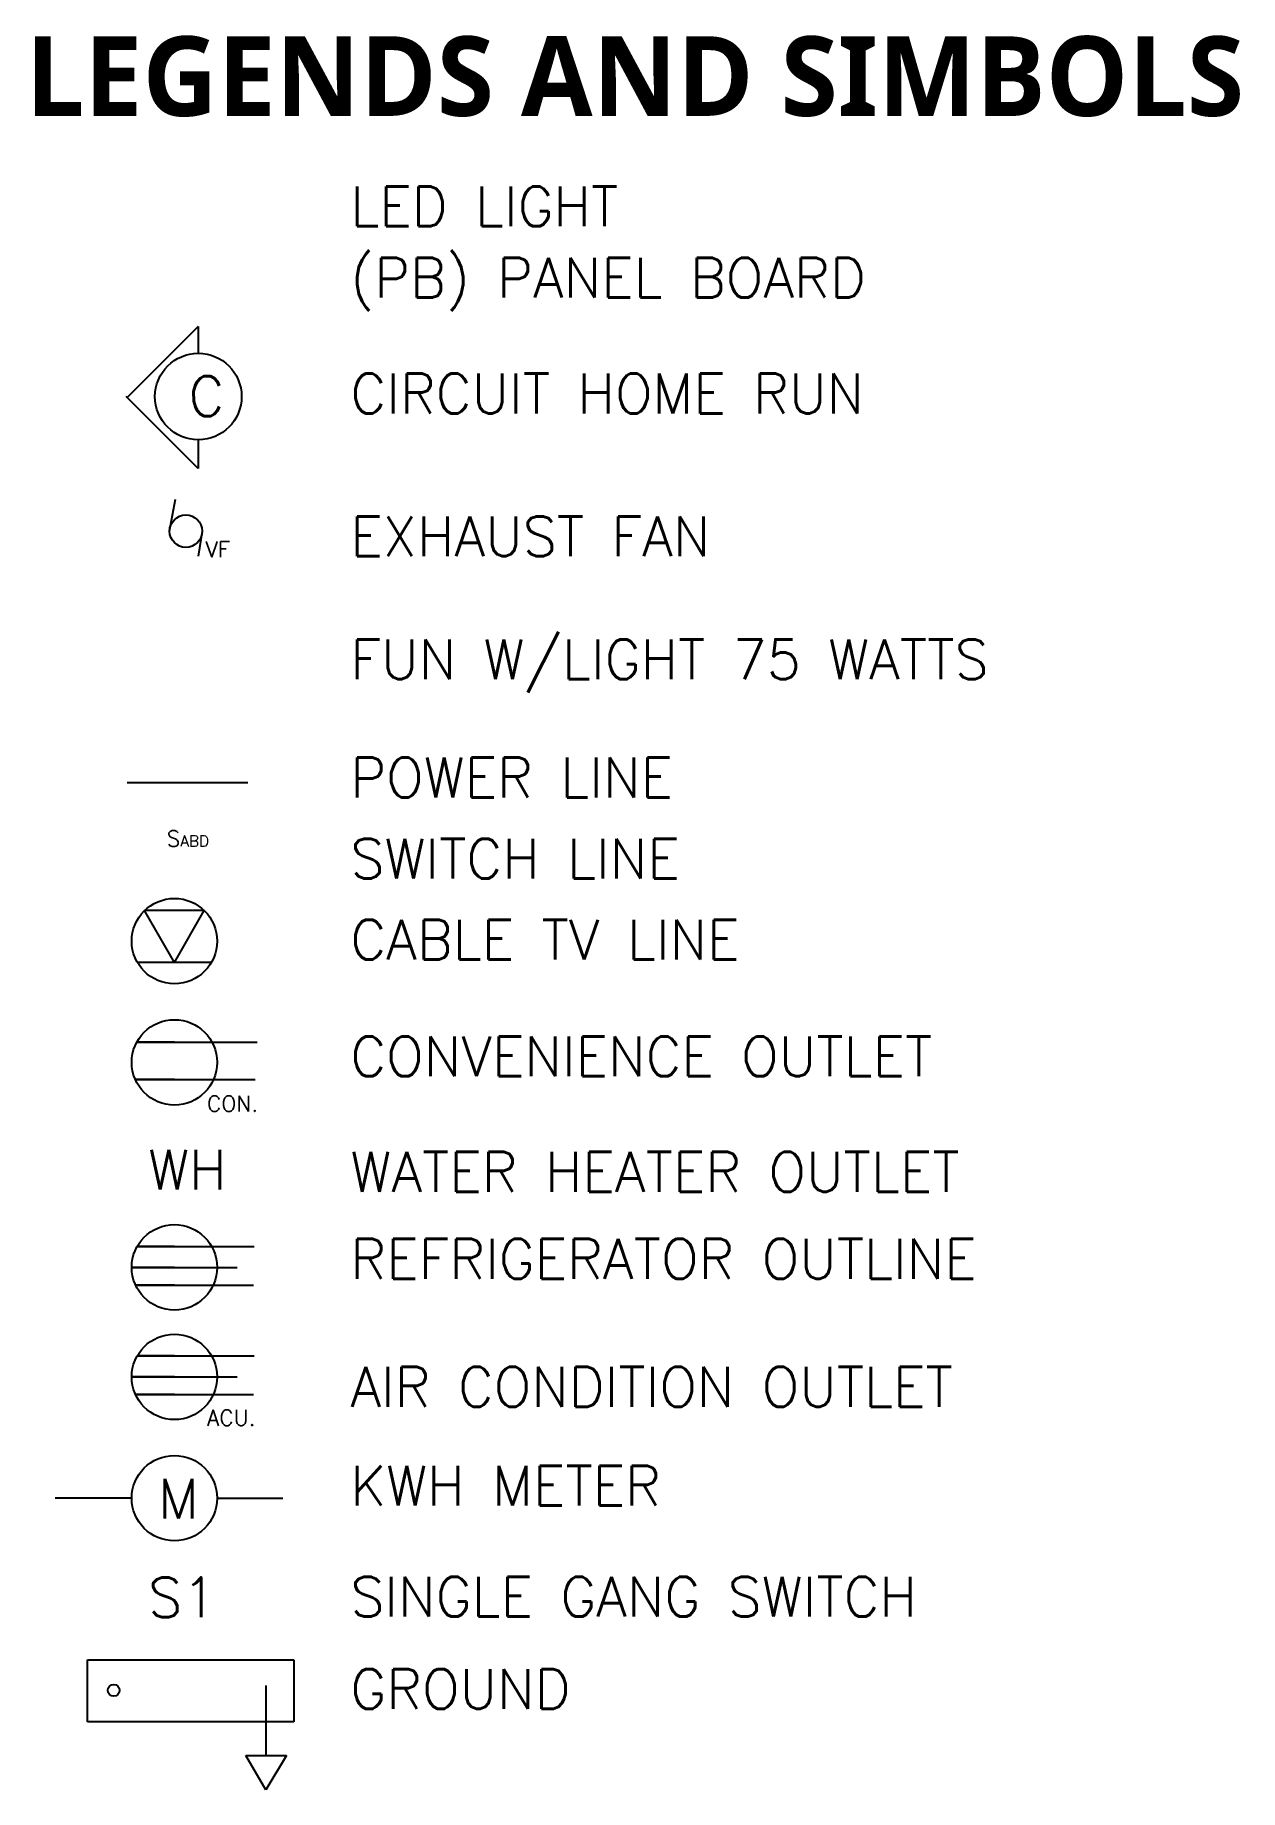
# Model space of a CAD drawing. Header units: millimetres. Extents: x 18078 to 182092, y 10648 to 75430.
# Drawn here: x 174529 to 182092, y 32865 to 43886 of the extents above; entities that cross this region are included whole.
import ezdxf

# ---------------------------------------------------------------- set-up
doc = ezdxf.new("R2010")
doc.units = ezdxf.units.MM
doc.styles.add('Annotative', font='romans.shx')

msp = doc.modelspace()

# ---------------------------------------------------------------- texts
at = {"insert": (174470.5, 43878.2), "char_height": 500, "width": 8254.833, "attachment_point": 1, "style": 'Annotative'}
msp.add_mtext('{\\fSegoe UI Semibold|b0|i0|c0|p34;LEGENDS AND SIMBOLS}', dxfattribs=at)
at = {"color": 0, "attachment_point": 1, "style": 'Annotative'}
for s, insert, char_height, width in [('LED LIGHT', (176508.1, 42935.3), 250, 2874.343), ('(PB) PANEL BOARD', (176508.1, 42487.1), 250, 8878.196), ('CIRCUIT HOME RUN', (176508.1, 41759.7), 250, 4671.274), ('EXHAUST FAN', (176508.1, 40863.2), 250, 5871.279), ('VF', (175598.9, 40706.4), 100, 1702.907), ('FUN W/LIGHT 75 WATTS', (176508.1, 40090.8), 250, 6194.309), ('POWER LINE', (176508.1, 39348.5), 250, 6317.368), ('S{\\H0.7x;ABD}', (175355, 38889.8), 100, 1702.907), ('SWITCH LINE', (176508.1, 38839), 250, 3517.773), ('CABLE TV LINE', (176508.1, 38330.4), 250, 6671.163), ('CONVENIENCE OUTLET', (176508.1, 37596.9), 250, 5224.972), ('CON.', (175608.2, 37225.2), 100, 1702.907), ('WH', (175239, 36885.2), 250, 1594.975), ('WATER HEATER OUTLET', (176508.1, 36872), 250, 5704.952), ('REFRIGERATOR OUTLINE', (176508.1, 36325.6), 250, 6650.44), ('AIR CONDITION OUTLET', (176508.1, 35521.8), 250, 6476.779), ('ACU.', (175608.2, 35252.3), 100, 1702.907), ('KWH METER', (176508.1, 34900.9), 250, 5280.447), ('M', (175299.8, 34818.9), 250, 1594.975), ('S1', (175239, 34199.6), 250, 1594.975), ('SINGLE GANG SWITCH', (176508.1, 34203.8), 250, 7152.127), ('GROUND', (176508.1, 33624.3), 250, 1594.975)]:
    msp.add_mtext(s, dxfattribs=dict(at, insert=insert, char_height=char_height, width=width))
at = {"color": 0, "insert": (175491.5, 41742.3), "char_height": 250, "width": 790.542, "attachment_point": 1, "rotation": 0.36188, "style": 'Annotative'}
msp.add_mtext('C', dxfattribs=at)

# ---------------------------------------------------------------- linework, layer by layer
at = {"color": 0}
for p, q in [((175553.4, 42056.1), (175107.1, 41609.9)), ((175553.4, 42056.1), (175553.4, 41887.7)), ((175553.4, 41163.7), (175099.9, 41617.2)), ((175553.4, 41344.2), (175553.4, 41163.7)), ((175373.7, 40770.5), (175409.9, 40971.5)), ((175577.5, 40770.5), (175552.7, 40612.7)), ((175106.4, 39192.9), (175864, 39192.9)), ((175403.6, 38061.9), (175215.7, 38387.2)), ((175591.4, 38387.2), (175215.7, 38387.2)), ((175403.6, 38061.9), (175591.4, 38387.2)), ((175635.8, 38061.9), (175171.4, 38061.9)), ((175403.6, 37562.2), (175167.8, 37562.2)), ((175167.8, 37562.2), (175923.3, 37562.2)), ((175403.6, 37327.6), (175157.7, 37327.6)), ((175157.7, 37327.6), (175909.9, 37327.6)), ((175403.6, 36279.1), (175170.1, 36279.1)), ((175170.1, 36279.1), (175904.9, 36279.1)), ((175403.6, 36147.2), (175135.5, 36147.2)), ((175135.5, 36147.2), (175798.4, 36147.2)), ((175403.6, 36036), (175159.6, 36036)), ((175159.6, 36036), (175899.8, 36036)), ((175403.6, 35590.9), (175170.1, 35590.9)), ((175170.1, 35590.9), (175904.9, 35590.9)), ((175403.6, 35459), (175135.5, 35459)), ((175135.5, 35459), (175798.4, 35459)), ((175403.6, 35347.7), (175159.6, 35347.7)), ((175159.6, 35347.7), (175899.8, 35347.7)), ((175135.5, 34697.5), (174654.5, 34697.5)), ((175671.7, 34697.5), (176084.7, 34697.5)), ((174858.1, 33683.2), (176154.1, 33683.2)), ((174858.1, 33292.6), (174858.1, 33683.2)), ((176154.1, 33683.2), (176154.1, 33292.6)), ((175978.2, 33522), (175978.2, 33082.4)), ((176154.1, 33292.6), (174858.1, 33292.6)), ((175978.2, 32865.4), (175852.9, 33082.4)), ((175852.9, 33082.4), (176106.9, 33082.4)), ((176106.9, 33082.4), (175978.2, 32865.4))]:
    msp.add_line(p, q, dxfattribs=at)
for centre, radius in [((175553.4, 41616), 271.7), ((175475.6, 40770.5), 101.9), ((175403.6, 38195.9), 268.1), ((175403.6, 37434.5), 268.1), ((175403.6, 36147.2), 268.1), ((175403.6, 35459), 268.1), ((175403.6, 34697.5), 268.1), ((175022.7, 33490.9), 37)]:
    msp.add_circle(centre, radius, dxfattribs=at)

msp.set_redraw_order([(e.dxf.handle, doc.entitydb.next_handle()) for e in msp.query("TEXT MTEXT ATTDEF DIMENSION ARC_DIMENSION")])  # texts and dimensions are drawn at this point

doc.saveas('drawing.dxf')
